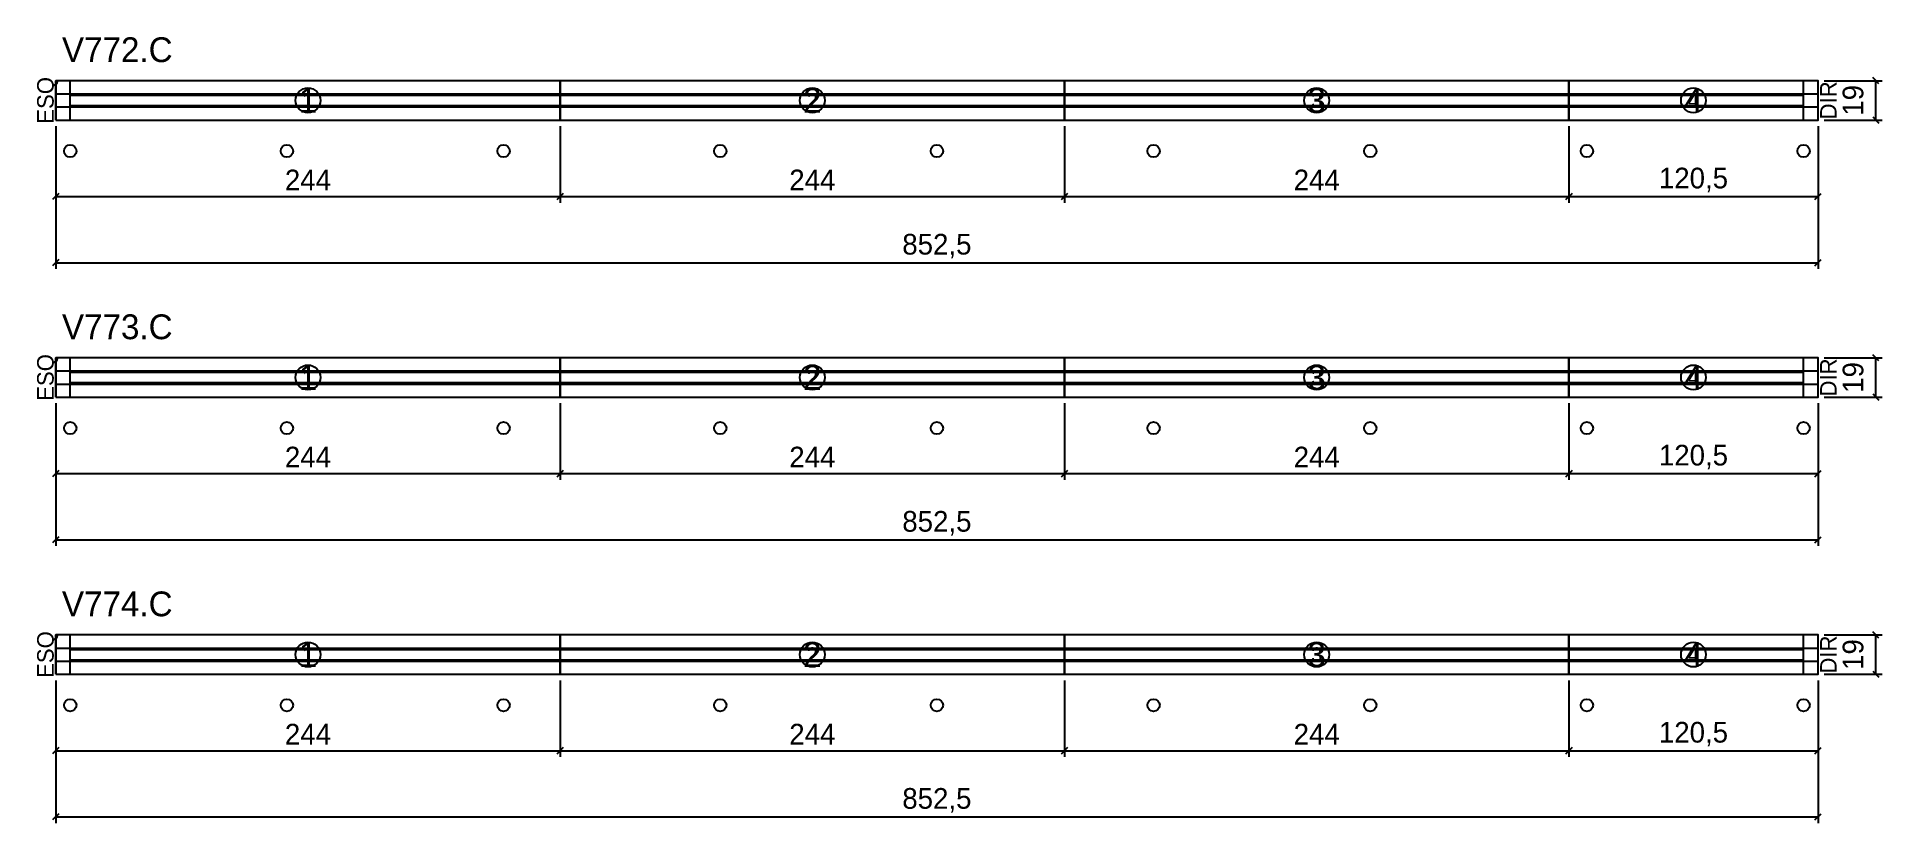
# Model space of a CAD drawing. Extents: x -10500 to 3070, y -3843 to 1250.
# Drawn here: x -9 to 884, y -359 to 21 of the extents above; entities that cross this region are included whole.
import ezdxf
from ezdxf.enums import TextEntityAlignment as Align

# ---------------------------------------------------------------- set-up
doc = ezdxf.new("R2010")
doc.units = 0
for name, color, linetype in [('5', 5, 'Continuous'), ('COTA', 241, 'Continuous'), ('Escoras', 224, 'Continuous'), ('NOMENCLATURA', 7, 'Continuous'), ('Painéis', 200, 'Continuous'), ('SARR_2.2x7', 40, 'Continuous'), ('SARR_EDITAR', 141, 'Continuous')]:
    doc.layers.add(name, color=color, linetype=linetype)
doc.dimstyles.new('PAINEL', dxfattribs={"dimtxt": 10, "dimasz": 3, "dimexe": 3, "dimexo": 3, "dimgap": 3, "dimtad": 1, "dimblk": 'OBLIQUE', "dimblk1": 'OBLIQUE', "dimcen": 2.5, "dimclrd": 4, "dimclre": 4, "dimclrt": 240, "dimazin": 3, "dimtfac": 1, "dimtmove": 0, "dimatfit": 3})

msp = doc.modelspace()

# ---------------------------------------------------------------- texts
at = {"layer": '5'}
for s, p in [('ESQ', (-5, -9.5)), ('DIR', (857.5, -9.5)), ('ESQ', (-5, -143.5)), ('DIR', (857.5, -143.5)), ('ESQ', (-5, -277.5)), ('DIR', (857.5, -277.5))]:
    msp.add_text(s, height=8, rotation=90, dxfattribs=at).set_placement(p, align=Align.MIDDLE_CENTER)
for s, p in [('1', (122, -9.5)), ('2', (366, -9.5)), ('3', (610, -9.5)), ('4', (792.25, -9.5)), ('1', (122, -143.5)), ('2', (366, -143.5)), ('3', (610, -143.5)), ('4', (792.25, -143.5)), ('1', (122, -277.5)), ('2', (366, -277.5)), ('3', (610, -277.5)), ('4', (792.25, -277.5))]:
    msp.add_text(s, height=12, dxfattribs=at).set_placement(p, align=Align.MIDDLE_CENTER)
at = {"layer": 'NOMENCLATURA'}
for s, p in [('V772.C', (3, 9)), ('V773.C', (3, -125)), ('V774.C', (3, -259))]:
    msp.add_text(s, height=12, dxfattribs=at).set_placement(p)

# ---------------------------------------------------------------- blocks, each defined once
blk = doc.blocks.new('nf1')
blk.add_circle((0, 0), 6)
blk.add_text('1', height=7).set_placement((0, 0), align=Align.MIDDLE_CENTER)
blk = doc.blocks.new('nf2')
blk.add_circle((0, 0), 6)
blk.add_text('2', height=7).set_placement((0, 0), align=Align.MIDDLE_CENTER)
blk = doc.blocks.new('nf3')
blk.add_circle((0, 0), 6)
blk.add_text('3', height=7).set_placement((0, 0), align=Align.MIDDLE_CENTER)
blk = doc.blocks.new('nf4')
blk.add_circle((0, 0), 6)
blk.add_text('4', height=7).set_placement((0, 0), align=Align.MIDDLE_CENTER)
blk = doc.blocks.new('_OBLIQUE')
at = {"color": 0, "linetype": 'BYBLOCK'}
blk.add_line((-0.5, -0.5), (0.5, 0.5), dxfattribs=at)

# ---------------------------------------------------------------- dimensions: what is measured, and where the dimension line sits
at = {"layer": 'COTA'}
for base, p1, p2 in [((880.5, -19), (852.5, -19), (852.5, 0)), ((880.5, -153), (852.5, -153), (852.5, -134)), ((880.5, -287), (852.5, -287), (852.5, -268))]:
    msp.add_linear_dim(base=base, p1=p1, p2=p2, angle=90, dimstyle='PAINEL', dxfattribs=at).render()
for base, p1, p2 in [((0, -56), (0, -19), (244, -19)), ((0, -88), (0, -19), (852.5, -19)), ((244, -56), (244, -19), (488, -19)), ((488, -56), (488, -19), (732, -19)), ((732, -56), (732, -19), (852.5, -19)), ((0, -190), (0, -153), (244, -153)), ((0, -222), (0, -153), (852.5, -153)), ((244, -190), (244, -153), (488, -153)), ((488, -190), (488, -153), (732, -153)), ((732, -190), (732, -153), (852.5, -153)), ((0, -324), (0, -287), (244, -287)), ((0, -356), (0, -287), (852.5, -287)), ((244, -324), (244, -287), (488, -287)), ((488, -324), (488, -287), (732, -287)), ((732, -324), (732, -287), (852.5, -287))]:
    msp.add_linear_dim(base=base, p1=p1, p2=p2, dimstyle='PAINEL', dxfattribs=at).render()

# ---------------------------------------------------------------- linework, layer by layer
at = {"layer": 'Escoras'}
for centre in [(7, -34), (111.812, -34), (216.625, -34), (321.438, -34), (426.25, -34), (531.062, -34), (635.875, -34), (740.688, -34), (845.5, -34), (7, -168), (111.812, -168), (216.625, -168), (321.438, -168), (426.25, -168), (531.062, -168), (635.875, -168), (740.688, -168), (845.5, -168), (7, -302), (111.812, -302), (216.625, -302), (321.438, -302), (426.25, -302), (531.062, -302), (635.875, -302), (740.688, -302), (845.5, -302)]:
    msp.add_circle(centre, 3, dxfattribs=at)
at = {"layer": 'Painéis'}
for p, q in [((244, -19), (244, 0)), ((488, -19), (488, 0)), ((732, -19), (732, 0)), ((0, -6.333), (244, -6.333)), ((244, -6.333), (488, -6.333)), ((488, -6.333), (732, -6.333)), ((732, -6.333), (852.5, -6.333)), ((0, -12.667), (244, -12.667)), ((244, -12.667), (488, -12.667)), ((488, -12.667), (732, -12.667)), ((732, -12.667), (852.5, -12.667)), ((0, -140.333), (244, -140.333)), ((244, -153), (244, -134)), ((244, -140.333), (488, -140.333)), ((488, -153), (488, -134)), ((488, -140.333), (732, -140.333)), ((732, -153), (732, -134)), ((732, -140.333), (852.5, -140.333)), ((0, -146.667), (244, -146.667)), ((244, -146.667), (488, -146.667)), ((488, -146.667), (732, -146.667)), ((732, -146.667), (852.5, -146.667)), ((0, -274.333), (244, -274.333)), ((244, -287), (244, -268)), ((244, -274.333), (488, -274.333)), ((488, -287), (488, -268)), ((488, -274.333), (732, -274.333)), ((732, -287), (732, -268)), ((732, -274.333), (852.5, -274.333)), ((0, -280.667), (244, -280.667)), ((244, -280.667), (488, -280.667)), ((488, -280.667), (732, -280.667)), ((732, -280.667), (852.5, -280.667))]:
    msp.add_line(p, q, dxfattribs=at)
for points in [[(0, -19), (244, -19), (244, 0), (0, 0)], [(244, -19), (488, -19), (488, 0), (244, 0)], [(488, -19), (732, -19), (732, 0), (488, 0)], [(732, -19), (852.5, -19), (852.5, 0), (732, 0)], [(0, -153), (244, -153), (244, -134), (0, -134)], [(244, -153), (488, -153), (488, -134), (244, -134)], [(488, -153), (732, -153), (732, -134), (488, -134)], [(732, -153), (852.5, -153), (852.5, -134), (732, -134)], [(0, -287), (244, -287), (244, -268), (0, -268)], [(244, -287), (488, -287), (488, -268), (244, -268)], [(488, -287), (732, -287), (732, -268), (488, -268)], [(732, -287), (852.5, -287), (852.5, -268), (732, -268)]]:
    msp.add_lwpolyline(points, close=True, dxfattribs=at)
at = {"layer": 'SARR_2.2x7'}
for p, q in [((7, -19), (7, 0)), ((845.5, -19), (845.5, 0)), ((7, -7), (244, -7)), ((244, -7), (488, -7)), ((488, -7), (732, -7)), ((732, -7), (845.5, -7)), ((7, -12), (244, -12)), ((244, -12), (488, -12)), ((488, -12), (732, -12)), ((732, -12), (845.5, -12)), ((7, -153), (7, -134)), ((7, -141), (244, -141)), ((244, -141), (488, -141)), ((488, -141), (732, -141)), ((732, -141), (845.5, -141)), ((845.5, -153), (845.5, -134)), ((7, -146), (244, -146)), ((244, -146), (488, -146)), ((488, -146), (732, -146)), ((732, -146), (845.5, -146)), ((7, -287), (7, -268)), ((7, -275), (244, -275)), ((244, -275), (488, -275)), ((488, -275), (732, -275)), ((732, -275), (845.5, -275)), ((845.5, -287), (845.5, -268)), ((7, -280), (244, -280)), ((244, -280), (488, -280)), ((488, -280), (732, -280)), ((732, -280), (845.5, -280))]:
    msp.add_line(p, q, dxfattribs=at)
at = {"layer": 'SARR_EDITAR'}
for p, q in [((0, -19), (0, 0)), ((852.5, -19), (852.5, 0)), ((0, -153), (0, -134)), ((852.5, -153), (852.5, -134)), ((0, -287), (0, -268)), ((852.5, -287), (852.5, -268))]:
    msp.add_line(p, q, dxfattribs=at)

# ---------------------------------------------------------------- block references
at = {"layer": 'COTA'}
for name, p in [('nf1', (122, -9.5)), ('nf2', (366, -9.5)), ('nf3', (610, -9.5)), ('nf4', (792.25, -9.5)), ('nf1', (122, -143.5)), ('nf2', (366, -143.5)), ('nf3', (610, -143.5)), ('nf4', (792.25, -143.5)), ('nf1', (122, -277.5)), ('nf2', (366, -277.5)), ('nf3', (610, -277.5)), ('nf4', (792.25, -277.5))]:
    msp.add_blockref(name, p, dxfattribs=at)

msp.set_redraw_order([(e.dxf.handle, doc.entitydb.next_handle()) for e in msp.query("TEXT MTEXT ATTDEF DIMENSION ARC_DIMENSION")])  # texts and dimensions are drawn at this point

doc.saveas('drawing.dxf')
